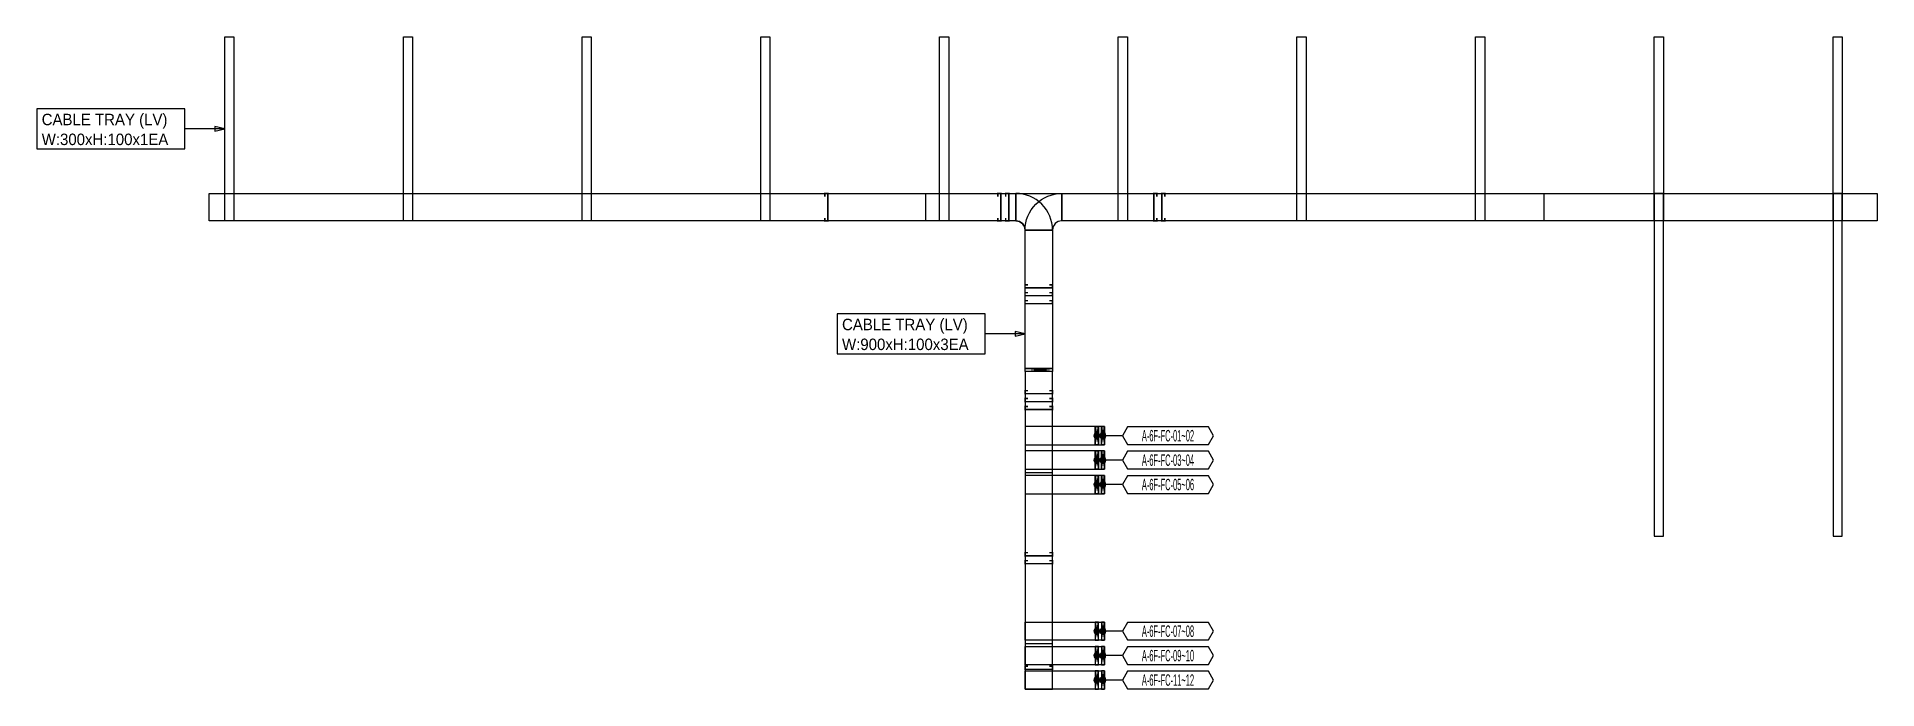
# Model space of a CAD drawing. Header units: millimetres. Extents: x 33932 to 374132, y 182625 to 847314.
# Drawn here: x 104652 to 164900, y 825955 to 847314 of the extents above; entities that cross this region are included whole.
import ezdxf
from ezdxf.enums import TextEntityAlignment as Align

# ---------------------------------------------------------------- set-up
doc = ezdxf.new("R2010")
doc.units = ezdxf.units.MM
doc.header["$LTSCALE"] = 150
for name, color, linetype in [('-----26 Electrical Cable Tray_HV_N', 30, 'Continuous'), ('-----26 Electrical Cable Tray_LV_UT', 141, 'Continuous'), ('-----29 주기', 1, 'Continuous'), ('-----30 Text', 2, 'Continuous'), ('-----99 Cable Schedule', 2, 'Continuous')]:
    doc.layers.add(name, color=color, linetype=linetype)
doc.styles.add('ELEC', font='Dotum.ttf')

msp = doc.modelspace()

# ---------------------------------------------------------------- texts
at = {"layer": '-----26 Electrical Cable Tray_LV_UT', "style": 'ELEC'}
for s, p in [('CABLE TRAY (LV)', (104812, 844607)), ('W:300xH:100x1EA', (104812, 843957)), ('CABLE TRAY (LV)', (131012, 837896)), ('W:900xH:100x3EA', (131012, 837246))]:
    msp.add_text(s, height=375, dxfattribs=at).set_placement(p, align=Align.MIDDLE_LEFT)
at = {"layer": '-----30 Text', "linetype": 'Continuous', "style": 'ELEC', "width": 0.5}
for s, p in [('A-6F-FC-01~02', (141683, 834255, 0)), ('A-6F-FC-03~04', (141683, 833455, 0)), ('A-6F-FC-05~06', (141683, 832655, 0)), ('A-6F-FC-07~08', (141683, 827855, 0)), ('A-6F-FC-09~10', (141683, 827055, 0)), ('A-6F-FC-11~12', (141683, 826255, 0))]:
    msp.add_text(s, height=375, dxfattribs=at).set_placement(p, align=Align.MIDDLE)

# ---------------------------------------------------------------- blocks, each defined once
blk = doc.blocks.new('A$C9a0ab699')
h = blk.add_hatch(color=0)
edge = h.paths.add_edge_path()
edge.add_arc((64, 64), 64, -360, 0, ccw=False)
at = {"color": 0}
blk.add_circle((64, 64), 64, dxfattribs=at)

# ---------------------------------------------------------------- linework, layer by layer
at = {"layer": '-----26 Electrical Cable Tray_HV_N', "color": 1}
for points in [[(104652, 844957), (104652, 843642), (109498, 843642), (109498, 844957)], [(130852, 838246), (130852, 836931), (135698, 836931), (135698, 838246)]]:
    msp.add_lwpolyline(points, close=True, dxfattribs=at)
for points in [[(110804, 844300), (110484, 844380), (110484, 844220), (110804, 844300), (109498, 844300)], [(137004, 837588), (136684, 837668), (136684, 837508), (137004, 837588), (135698, 837588)]]:
    msp.add_lwpolyline(points, dxfattribs=at)
at = {"layer": '-----26 Electrical Cable Tray_LV_UT'}
for points in [[(110804, 847314), (111104, 847314), (111104, 841285), (110804, 841285)], [(116654, 847314), (116954, 847314), (116954, 841285), (116654, 841285)], [(122504, 847314), (122804, 847314), (122804, 841285), (122504, 841285)], [(128354, 847314), (128654, 847314), (128654, 841285), (128354, 841285)], [(134204, 847314), (134504, 847314), (134504, 841285), (134204, 841285)], [(140054, 847314), (140354, 847314), (140354, 841285), (140054, 841285)], [(145904, 847314), (146204, 847314), (146204, 841285), (145904, 841285)], [(151754, 847314), (152054, 847314), (152054, 841285), (151754, 841285)], [(157604, 847314), (157904, 847314), (157904, 841285), (157604, 841285)], [(163454, 847314), (163754, 847314), (163754, 841285), (163454, 841285)], [(136704, 842185), (136704, 841285), (110297, 841285), (110297, 842185)], [(136704, 842185), (136704, 841285), (133754, 841285), (133754, 842185)], [(153986, 842185), (153986, 841285), (138204, 841285), (138204, 842185)], [(164900, 842185), (164900, 841285), (138204, 841285), (138204, 842185)], [(137004, 840985), (137904, 840985), (137904, 836455), (137004, 836455)], [(137004, 840985), (137904, 840985), (137904, 836455), (137004, 836455)], [(137004, 840985), (137904, 840985), (137904, 836455), (137004, 836455)], [(137004, 836455), (137904, 836455), (137904, 836355), (137004, 836355)], [(137904, 836355), (137004, 836355), (137004, 825955), (137904, 825955)], [(137904, 836355), (137004, 836355), (137004, 827455), (137904, 827455)], [(137904, 836355), (137004, 836355), (137004, 833055), (137904, 833055)]]:
    msp.add_lwpolyline(points, close=True, dxfattribs=at)
at = {"layer": '-----26 Electrical Cable Tray_LV_UT', "ltscale": 7.5, "const_width": 50, "elevation": 0}
for points in [[(130449, 842085), (130449, 842185), (130549, 842185), (130549, 841285), (130449, 841285), (130449, 841385)], [(136111, 842085), (136111, 842185), (136211, 842185), (136211, 841285), (136111, 841285), (136111, 841385)], [(141579, 842085), (141579, 842185), (141479, 842185), (141479, 841285), (141579, 841285), (141579, 841385)], [(137804, 838937), (137904, 838937), (137904, 838837), (137004, 838837), (137004, 838937), (137104, 838937)], [(137804, 838677), (137904, 838677), (137904, 838577), (137004, 838577), (137004, 838677), (137104, 838677)], [(137804, 835730), (137904, 835730), (137904, 835630), (137004, 835630), (137004, 835730), (137104, 835730)], [(137804, 835471), (137904, 835471), (137904, 835371), (137004, 835371), (137004, 835471), (137104, 835471)], [(137804, 835211), (137904, 835211), (137904, 835111), (137004, 835111), (137004, 835211), (137104, 835211)], [(137804, 830423), (137904, 830423), (137904, 830323), (137004, 830323), (137004, 830423), (137104, 830423)], [(137804, 830164), (137904, 830164), (137904, 830064), (137004, 830064), (137004, 830164), (137104, 830164)], [(137804, 826706), (137904, 826706), (137904, 826606), (137004, 826606), (137004, 826706), (137104, 826706)]]:
    msp.add_lwpolyline(points, dxfattribs=at)
at = {"layer": '-----26 Electrical Cable Tray_LV_UT', "ltscale": 7.5, "const_width": 50}
for points in [[(136371, 842085), (136371, 842185), (136471, 842185), (136471, 841285), (136371, 841285), (136371, 841385)], [(141319, 842085), (141319, 842185), (141219, 842185), (141219, 841285), (141319, 841285), (141319, 841385)], [(137804, 839197), (137904, 839197), (137904, 839097), (137004, 839097), (137004, 839197), (137104, 839197)]]:
    msp.add_lwpolyline(points, dxfattribs=at)
at = {"layer": '-----26 Electrical Cable Tray_LV_UT'}
for points in [[(136704, 841285), (136704, 842185), (136704, 842185), (138204, 842185), (138204, 841285, 0.414214), (137904, 840985), (137004, 840985), (137004, 840985, 0.414214)], [(136704, 841285), (136704, 841285, -0.414214), (137004, 840985), (137004, 840985), (137904, 840985, 0.414214), (136704, 842185)], [(138204, 841285), (138204, 841285, 0.414214), (137904, 840985), (137904, 840985), (137004, 840985, -0.414214), (138204, 842185)]]:
    msp.add_lwpolyline(points, format="xyb", close=True, dxfattribs=at)
at = {"layer": '-----26 Electrical Cable Tray_LV_UT', "elevation": 0}
for points in [[(157604, 830967), (157904, 830967), (157904, 842185), (157604, 842185)], [(163454, 830967), (163754, 830967), (163754, 842185), (163454, 842185)], [(137004, 834555), (137004, 833955), (139604, 833955), (139604, 834555)], [(139404, 834555), (139404, 833955), (139304, 833955), (139304, 834555)], [(139604, 834555), (139604, 833955), (139504, 833955), (139504, 834555)], [(137004, 833755), (137004, 833155), (139604, 833155), (139604, 833755)], [(139404, 833755), (139404, 833155), (139304, 833155), (139304, 833755)], [(139604, 833755), (139604, 833155), (139504, 833155), (139504, 833755)], [(137004, 832955), (137004, 832355), (139604, 832355), (139604, 832955)], [(139404, 832955), (139404, 832355), (139304, 832355), (139304, 832955)], [(139604, 832955), (139604, 832355), (139504, 832355), (139504, 832955)], [(137004, 827555), (137004, 828155), (139604, 828155), (139604, 827555)], [(139404, 827555), (139404, 828155), (139304, 828155), (139304, 827555)], [(139604, 827555), (139604, 828155), (139504, 828155), (139504, 827555)], [(137004, 826755), (137004, 827355), (139604, 827355), (139604, 826755)], [(139404, 826755), (139404, 827355), (139304, 827355), (139304, 826755)], [(139604, 826755), (139604, 827355), (139504, 827355), (139504, 826755)], [(137004, 825955), (137004, 826555), (139604, 826555), (139604, 825955)], [(139404, 825955), (139404, 826555), (139304, 826555), (139304, 825955)], [(139604, 825955), (139604, 826555), (139504, 826555), (139504, 825955)]]:
    msp.add_lwpolyline(points, close=True, dxfattribs=at)
at = {"layer": '-----26 Electrical Cable Tray_LV_UT'}
for points in [[(137004, 836355), (137904, 836455)], [(137904, 836355), (137004, 836455)]]:
    msp.add_lwpolyline(points, dxfattribs=at)
at = {"layer": '-----26 Electrical Cable Tray_LV_UT', "elevation": 0}
for points in [[(139304, 834555), (139404, 833955)], [(139304, 833955), (139404, 834555)], [(139504, 834555), (139604, 833955)], [(139504, 833955), (139604, 834555)], [(139304, 833755), (139404, 833155)], [(139304, 833155), (139404, 833755)], [(139504, 833755), (139604, 833155)], [(139504, 833155), (139604, 833755)], [(139304, 832955), (139404, 832355)], [(139304, 832355), (139404, 832955)], [(139504, 832955), (139604, 832355)], [(139504, 832355), (139604, 832955)], [(139304, 827555), (139404, 828155)], [(139304, 828155), (139404, 827555)], [(139504, 827555), (139604, 828155)], [(139504, 828155), (139604, 827555)], [(139304, 826755), (139404, 827355)], [(139304, 827355), (139404, 826755)], [(139504, 826755), (139604, 827355)], [(139504, 827355), (139604, 826755)], [(139304, 825955), (139404, 826555)], [(139304, 826555), (139404, 825955)], [(139504, 825955), (139604, 826555)], [(139504, 826555), (139604, 825955)]]:
    msp.add_lwpolyline(points, dxfattribs=at)
at = {"layer": '-----29 주기', "elevation": 0}
for points in [[(140360, 834544), (140194, 834255), (140360, 833966), (143006, 833966), (143173, 834255), (143006, 834544)], [(140360, 833744), (140194, 833455), (140360, 833166), (143006, 833166), (143173, 833455), (143006, 833744)], [(140360, 832944), (140194, 832655), (140360, 832366), (143006, 832366), (143173, 832655), (143006, 832944)], [(140360, 828144), (140194, 827855), (140360, 827566), (143006, 827566), (143173, 827855), (143006, 828144)], [(140360, 827344), (140194, 827055), (140360, 826766), (143006, 826766), (143173, 827055), (143006, 827344)], [(140360, 826544), (140194, 826255), (140360, 825966), (143006, 825966), (143173, 826255), (143006, 826544)]]:
    msp.add_lwpolyline(points, close=True, dxfattribs=at)
at = {"layer": '-----99 Cable Schedule', "color": 1}
for p, q in [((140194, 834255, 0), (139354, 834255)), ((140194, 833455, 0), (139354, 833455)), ((140194, 832655, 0), (139354, 832655)), ((140194, 827855), (139354, 827855)), ((140194, 827055), (139354, 827055)), ((140194, 826255, 0), (139354, 826255))]:
    msp.add_line(p, q, dxfattribs=at)

# ---------------------------------------------------------------- block references
at = {"layer": '-----99 Cable Schedule', "color": 1, "xscale": -1.5, "yscale": 1.5, "zscale": 1.5}
for p, rotation in [((139450, 834351), 90), ((139650, 834351), 90), ((139450, 833551), 90), ((139650, 833551), 90), ((139450, 832751), 90), ((139650, 832751), 90), ((139258, 827759), 270), ((139458, 827759), 270), ((139258, 826959), 270), ((139458, 826959), 270), ((139258, 826159), 270), ((139458, 826159), 270)]:
    msp.add_blockref('A$C9a0ab699', p, dxfattribs=dict(at, rotation=rotation))

msp.set_redraw_order([(e.dxf.handle, doc.entitydb.next_handle()) for e in msp.query("TEXT MTEXT ATTDEF DIMENSION ARC_DIMENSION")])  # texts and dimensions are drawn at this point

doc.saveas('drawing.dxf')
